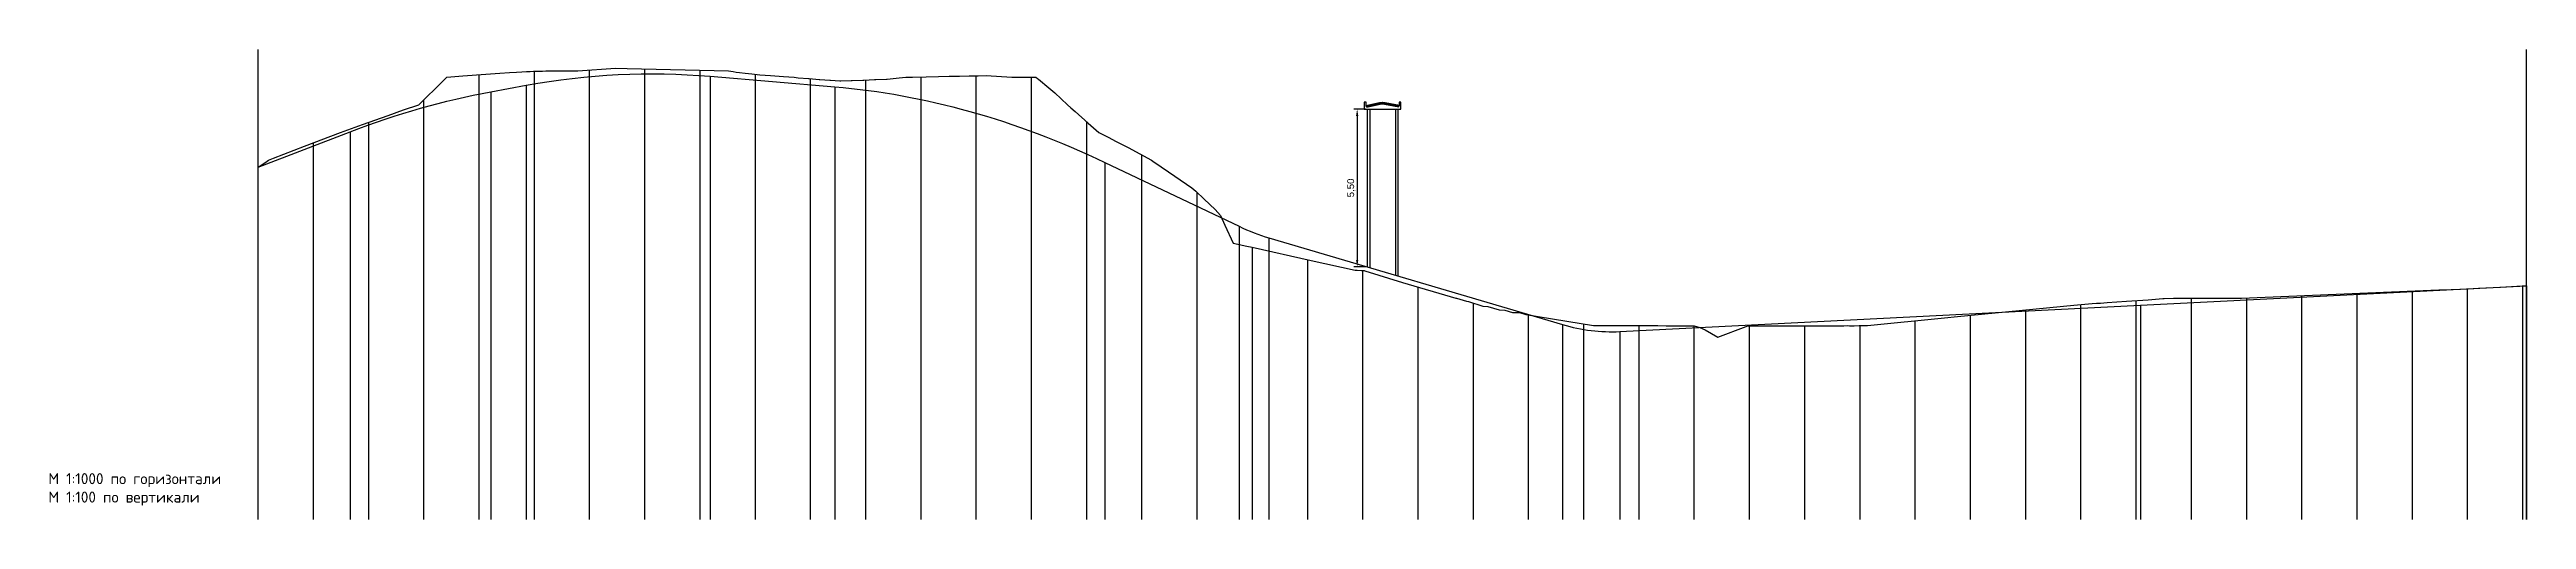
# Model space of a CAD drawing. Header units: metres. Extents: x 3746 to 7161, y 2134 to 3394.
# Drawn here: x 5381 to 6278, y 2837 to 3007 of the extents above; entities that cross this region are included whole.
import ezdxf

# ---------------------------------------------------------------- set-up
doc = ezdxf.new("R2010")
doc.units = ezdxf.units.M
for name, color, linetype in [('C-ROAD-PROF', 92, 'Continuous'), ('C-ROAD-PROF-GRID', 150, 'Continuous'), ('C-ROAD-PROF-LABEL', 7, 'Continuous'), ('C-ROAD-PROF-LINE', 1, 'Continuous')]:
    doc.layers.add(name, color=color, linetype=linetype)
doc.styles.get("Standard").update_dxf_attribs({"font": 'arial.ttf'})
doc.styles.add('СПДС', font='isocpeur.ttf')
doc.dimstyles.new('ISO-25', dxfattribs={"dimtxt": 2.5, "dimasz": 2.5, "dimexe": 1.25, "dimexo": 0.625, "dimtad": 1, "dimtxsty": 'Standard', "dimcen": 2.5, "dimadec": 0, "dimazin": 0, "dimtfac": 1, "dimtmove": 0, "dimatfit": 3, "dimfxl": 1, "dimarcsym": 0})

msp = doc.modelspace()

# ---------------------------------------------------------------- texts
at = {"layer": 'C-ROAD-PROF-LABEL', "color": 7, "linetype": 'Continuous', "lineweight": -3, "insert": (5380.43, 2841.686), "char_height": 4, "attachment_point": 7, "style": 'СПДС'}
msp.add_mtext('M 1:1000 по горизонтали\\PM 1:100 по вертикали', dxfattribs=at)

# ---------------------------------------------------------------- blocks, each defined once
blk = doc.blocks.new('*D6')
at = {"color": 0, "lineweight": -2, "transparency": 16777216}
for p, q in [((5857.39, 2985.18), (5853.1, 2985.18)), ((5854.35, 2982.68), (5854.35, 2930.57)), ((5857.39, 2928.07), (5853.1, 2928.07))]:
    blk.add_line(p, q, dxfattribs=at)
at = {"color": 0, "transparency": 16777216}
for points in [[(5853.93, 2982.68), (5854.76, 2982.68), (5854.35, 2985.18)], [(5853.93, 2930.57), (5854.76, 2930.57), (5854.35, 2928.07)]]:
    blk.add_solid(points, dxfattribs=at)
at = {"layer": 'Defpoints', "color": 0, "transparency": 16777216}
for p in [(5858.01, 2985.18), (5854.35, 2928.07), (5858.01, 2928.07)]:
    blk.add_point(p, dxfattribs=at)
at = {"color": 0, "transparency": 16777216, "insert": (5852.22, 2956.62), "char_height": 2.5, "attachment_point": 5, "rotation": 90}
blk.add_mtext('5,50', dxfattribs=at)

# ---------------------------------------------------------------- dimensions: what is measured, and where the dimension line sits
dim = msp.add_linear_dim(base=(5854.346, 2928.065), p1=(5858.013, 2985.184), p2=(5858.013, 2928.065), angle=90, text='5,50', dimstyle='ISO-25')
dim.commit()
dim.dimension.update_dxf_attribs({"geometry": '*D6', "text_midpoint": (5852.219, 2956.625)})

# ---------------------------------------------------------------- linework, layer by layer
at = {"color": 5, "lineweight": 30}
for points in [[(5857.558, 2986.123), (5857.558, 2987.623), (5856.937, 2987.623), (5856.937, 2985.184), (5870.169, 2985.184), (5870.169, 2985.184), (5870.169, 2987.664), (5869.58, 2987.665), (5869.58, 2986.164)], [(5858.013, 2985.184), (5858.013, 2927.986)], [(5859.013, 2927.69), (5859.013, 2985.2)], [(5868.188, 2985.184), (5868.188, 2924.982)], [(5869.188, 2924.686), (5869.188, 2985.2)]]:
    msp.add_lwpolyline(points, dxfattribs=at)
at = {"layer": 'C-ROAD-PROF', "color": 92, "linetype": 'Continuous', "lineweight": -3}
msp.add_line((5456.43, 2836.686), (5456.43, 3006.686), dxfattribs=at)
at = {"layer": 'C-ROAD-PROF', "color": 7, "linetype": 'Continuous', "lineweight": -3, "ltscale": 2, "flags": 128}
msp.add_lwpolyline([(5456.43, 2964.09), (5458.837, 2965.742), (5459.625, 2966.282), (5460.196, 2966.686), (5461.952, 2967.365), (5473.215, 2971.695), (5486.198, 2976.686), (5494.171, 2979.634), (5503.523, 2982.872), (5509.019, 2984.832), (5514.566, 2986.686), (5517.645, 2989.695), (5520.417, 2992.387), (5524.697, 2996.686), (5530.456, 2997.14), (5538.855, 2997.761), (5543.96, 2998.139), (5547.393, 2998.367), (5549.945, 2998.536), (5551.906, 2998.646), (5553.523, 2998.737), (5554.864, 2998.795), (5556.05, 2998.847), (5557.114, 2998.878), (5558.101, 2998.907), (5559.381, 2998.922), (5560.611, 2998.937), (5561.793, 2998.952), (5562.742, 2998.952), (5563.692, 2998.952), (5564.642, 2998.951), (5565.593, 2998.951), (5566.576, 2998.949), (5567.565, 2998.947), (5568.558, 2998.945), (5569.558, 2998.943), (5570.433, 2998.949), (5571.295, 2998.954), (5572.145, 2998.96), (5585.758, 3000.015), (5589.982, 2999.893), (5626.714, 2998.964), (5627.515, 2998.846), (5628.434, 2998.71), (5629.5, 2998.552), (5630.751, 2998.367), (5632.719, 2998.147), (5635.099, 2997.88), (5638.039, 2997.55), (5641.94, 2997.28), (5646.578, 2996.959), (5650.509, 2996.686), (5651.898, 2996.445), (5655.646, 2996.188), (5655.777, 2996.176), (5655.917, 2996.164), (5659.592, 2995.91), (5659.809, 2995.895), (5663.351, 2995.65), (5663.646, 2995.634), (5667.063, 2995.398), (5667.435, 2995.382), (5671.16, 2995.525), (5671.501, 2995.514), (5675.302, 2995.663), (5675.607, 2995.655), (5675.762, 2995.652), (5679.62, 2995.808), (5679.753, 2995.806), (5679.888, 2995.804), (5680.023, 2995.803), (5683.942, 2995.965), (5684.053, 2995.964), (5684.164, 2995.964), (5688.465, 2996.424), (5688.546, 2996.424), (5690.922, 2996.686), (5693.351, 2996.741), (5698.231, 2996.852), (5702.757, 2996.955), (5706.666, 2997.034), (5710.355, 2997.109), (5713.843, 2997.179), (5717.145, 2997.246), (5720.019, 2997.26), (5729.323, 2996.686), (5730.975, 2996.686), (5732.96, 2996.686), (5733.537, 2996.686), (5734.261, 2996.686), (5737.569, 2996.686), (5737.797, 2996.686), (5737.942, 2996.686), (5738.616, 2996.165), (5738.9, 2995.93), (5742.74, 2992.897), (5744.843, 2991.001), (5749.476, 2986.686), (5750.705, 2985.595), (5752.261, 2984.241), (5756.991, 2980.041), (5760.862, 2976.686), (5764.421, 2974.888), (5766.889, 2973.576), (5771.4, 2971.231), (5779.892, 2966.686), (5780.416, 2966.316), (5780.538, 2966.233), (5781.073, 2965.867), (5788.264, 2960.889), (5794.518, 2956.686), (5795.907, 2955.492), (5798.924, 2952.535), (5802.903, 2948.788), (5804.892, 2946.686), (5806.488, 2943.154), (5809.445, 2936.686), (5814.437, 2935.552), (5816.328, 2935.174), (5837.741, 2930.422), (5853.589, 2926.906), (5854.297, 2926.872), (5855.885, 2926.773), (5856.456, 2926.721), (5856.693, 2926.713), (5856.93, 2926.693), (5857.15, 2926.686), (5870.796, 2922.441), (5890.042, 2916.726), (5890.371, 2916.686), (5893.937, 2915.636), (5894.632, 2915.544), (5899.843, 2913.884), (5901.683, 2913.671), (5905.818, 2912.498), (5907.874, 2912.436), (5910.616, 2911.584), (5913.116, 2911.518), (5915.425, 2910.888), (5939.88, 2906.81), (5940.69, 2906.809), (5943.564, 2906.81), (5944.394, 2906.804), (5945.245, 2906.802), (5947.094, 2906.801), (5949.716, 2906.801), (5950.679, 2906.795), (5952.644, 2906.795), (5957.644, 2906.802), (5961.21, 2906.81), (5962.742, 2906.814), (5963.246, 2906.815), (5966.245, 2906.778), (5968.078, 2906.767), (5969.162, 2906.758), (5972.634, 2906.723), (5974.669, 2906.699), (5976.108, 2906.687), (5976.338, 2906.686), (5978.439, 2906.176), (5979.536, 2905.699), (5980.369, 2905.336), (5984.915, 2902.686), (5995.164, 2906.491), (5995.752, 2906.686), (5998.983, 2906.692), (5999.225, 2906.693), (5999.558, 2906.694), (6003.941, 2906.704), (6004.657, 2906.706), (6007.954, 2906.714), (6009.026, 2906.716), (6010.153, 2906.721), (6012.727, 2906.727), (6014.298, 2906.733), (6016.42, 2906.738), (6017.843, 2906.741), (6019.742, 2906.749), (6021.192, 2906.752), (6023.206, 2906.761), (6024.083, 2906.763), (6026.161, 2906.772), (6026.603, 2906.774), (6028.328, 2906.775), (6030.42, 2906.785), (6030.598, 2906.786), (6031.844, 2906.792), (6032.601, 2906.791), (6034.304, 2906.789), (6036.104, 2906.797), (6036.256, 2906.797), (6037.939, 2906.795), (6039.081, 2906.793), (6067.025, 2909.59), (6071.745, 2910.057), (6113.891, 2914.228), (6120.455, 2914.764), (6122.054, 2914.877), (6123.474, 2914.978), (6124.745, 2915.069), (6125.887, 2915.15), (6132.92, 2915.61), (6140.761, 2916.122), (6146.114, 2916.672), (6146.262, 2916.672), (6146.421, 2916.672), (6146.593, 2916.672), (6149.937, 2916.682), (6149.981, 2916.683), (6150.03, 2916.683), (6151.245, 2916.686), (6153.082, 2916.686), (6153.174, 2916.686), (6155.899, 2916.686), (6156.109, 2916.686), (6156.33, 2916.686), (6158.722, 2916.686), (6159.047, 2916.686), (6159.37, 2916.686), (6161.99, 2916.686), (6162.393, 2916.686), (6162.872, 2916.686), (6165.156, 2916.686), (6167.314, 2916.686), (6167.945, 2916.686), (6170.092, 2916.686), (6170.753, 2916.686), (6171.351, 2916.686), (6173.946, 2916.686), (6174.609, 2916.686), (6246.043, 2919.744), (6250.471, 2919.893), (6253.855, 2920.024), (6256.619, 2920.13), (6258.659, 2920.227), (6260.357, 2920.307), (6268.284, 2920.749), (6276.199, 2921.186), (6277.742, 2921.186)], dxfattribs=at)
at = {"layer": 'C-ROAD-PROF', "color": 5, "linetype": 'Continuous', "lineweight": 100, "ltscale": 2, "flags": 128}
msp.add_lwpolyline([(5857.558, 2986.123), (5862.579, 2987.142), (5863.571, 2987.343), (5864.364, 2987.188), (5869.58, 2986.164)], dxfattribs=at)
at = {"layer": 'C-ROAD-PROF-GRID', "color": 150, "linetype": 'Continuous', "lineweight": -3}
for p, q in [((5536.43, 2836.686), (5536.43, 2997.582)), ((5556.43, 2836.686), (5556.43, 2998.858)), ((5576.43, 2836.686), (5576.43, 2999.292)), ((5596.43, 2836.686), (5596.43, 2999.73)), ((5616.43, 2836.686), (5616.43, 2999.224)), ((5636.43, 2836.686), (5636.43, 2997.731)), ((5656.43, 2836.686), (5656.43, 2996.128)), ((5676.43, 2836.686), (5676.43, 2995.679)), ((5696.43, 2836.686), (5696.43, 2996.811)), ((5716.43, 2836.686), (5716.43, 2997.232)), ((5736.43, 2836.686), (5736.43, 2996.686)), ((5516.43, 2836.686), (5516.43, 2988.508)), ((5496.43, 2836.686), (5496.43, 2980.416)), ((5756.43, 2836.686), (5756.43, 2980.539)), ((5476.43, 2836.686), (5476.43, 2972.931)), ((5456.43, 2836.686), (5456.43, 2964.09)), ((5776.43, 2836.686), (5776.43, 2968.539)), ((5796.43, 2836.686), (5796.43, 2954.979)), ((5816.43, 2836.686), (5816.43, 2935.152)), ((5836.43, 2836.686), (5836.43, 2930.713)), ((5856.43, 2836.686), (5856.43, 2926.724)), ((5876.43, 2836.686), (5876.43, 2920.768)), ((5896.43, 2836.686), (5896.43, 2914.971)), ((6136.43, 2836.686), (6136.43, 2915.839)), ((6156.43, 2836.686), (6156.43, 2916.686)), ((6176.43, 2836.686), (6176.43, 2916.764)), ((6196.43, 2836.686), (6196.43, 2917.62)), ((6216.43, 2836.686), (6216.43, 2918.476)), ((6236.43, 2836.686), (6236.43, 2919.333)), ((6256.43, 2836.686), (6256.43, 2920.123)), ((6276.43, 2836.686), (6276.43, 2921.186)), ((6277.742, 2836.686), (6277.742, 2921.186)), ((5916.43, 2836.686), (5916.43, 2910.72)), ((5936.43, 2836.686), (5936.43, 2907.386)), ((5956.43, 2836.686), (5956.43, 2906.8)), ((5976.43, 2836.686), (5976.43, 2906.664)), ((5996.43, 2836.686), (5996.43, 2906.687)), ((6016.43, 2836.686), (6016.43, 2906.738)), ((6036.43, 2836.686), (6036.43, 2906.797)), ((6056.43, 2836.686), (6056.43, 2908.529)), ((6076.43, 2836.686), (6076.43, 2910.52)), ((6096.43, 2836.686), (6096.43, 2912.5)), ((6116.43, 2836.686), (6116.43, 2914.435))]:
    msp.add_line(p, q, dxfattribs=at)
at = {"layer": 'C-ROAD-PROF-LABEL', "color": 7, "linetype": 'Continuous', "lineweight": -3}
msp.add_line((6277.742, 2836.686), (6277.742, 3006.686), dxfattribs=at)
at = {"layer": 'C-ROAD-PROF-LABEL', "color": 1, "linetype": 'Continuous', "lineweight": -3}
for p, q in [((5620.111, 2997.028), (5620.111, 2836.686)), ((5540.659, 2991.424), (5540.659, 2836.686)), ((5553.469, 2993.76), (5553.469, 2836.686)), ((5665.154, 2993.234), (5665.154, 2836.686)), ((5489.698, 2976.938), (5489.698, 2836.686)), ((5762.978, 2965.855), (5762.978, 2836.686)), ((5811.582, 2942.743), (5811.582, 2836.686)), ((5822.41, 2938.571), (5822.41, 2836.686)), ((6277.741, 2921.186), (6277.741, 2836.686)), ((5928.704, 2907.206), (5928.704, 2836.686)), ((6137.937, 2914.198), (6137.937, 2836.686)), ((5949.44, 2904.671), (5949.44, 2836.686))]:
    msp.add_line(p, q, dxfattribs=at)
at = {"layer": 'C-ROAD-PROF-LINE', "color": 1, "linetype": 'Continuous', "lineweight": 30, "ltscale": 2, "flags": 128}
for points in [[(5553.469, 2993.76), (5557.634, 2994.484), (5561.799, 2995.14), (5565.964, 2995.726), (5570.13, 2996.242), (5574.295, 2996.689), (5578.46, 2997.067), (5582.625, 2997.376), (5586.79, 2997.615), (5590.955, 2997.784), (5595.12, 2997.884), (5599.285, 2997.915), (5603.45, 2997.877), (5607.615, 2997.769), (5611.78, 2997.591), (5615.945, 2997.345), (5620.111, 2997.028)], [(5620.111, 2997.028), (5665.154, 2993.234)], [(5489.698, 2976.938), (5492.884, 2978.148), (5496.069, 2979.317), (5499.254, 2980.445), (5502.439, 2981.533), (5505.624, 2982.581), (5508.809, 2983.588), (5511.994, 2984.554), (5515.179, 2985.479), (5518.364, 2986.364), (5521.549, 2987.209), (5524.734, 2988.013), (5527.919, 2988.776), (5531.104, 2989.499), (5534.289, 2990.181), (5537.474, 2990.823), (5540.659, 2991.424)], [(5540.659, 2991.424), (5553.469, 2993.76)], [(5665.154, 2993.234), (5668.211, 2992.958), (5671.268, 2992.645), (5674.325, 2992.294), (5677.382, 2991.905), (5680.439, 2991.48), (5683.496, 2991.017), (5686.553, 2990.516), (5689.61, 2989.978), (5692.667, 2989.403), (5695.724, 2988.79), (5698.781, 2988.14), (5701.838, 2987.453), (5704.895, 2986.728), (5707.952, 2985.966), (5711.009, 2985.167), (5714.066, 2984.33), (5717.123, 2983.455), (5720.18, 2982.544), (5723.237, 2981.595), (5726.294, 2980.608), (5729.351, 2979.584), (5732.408, 2978.523), (5735.465, 2977.425), (5738.522, 2976.289), (5741.579, 2975.115), (5744.636, 2973.905), (5747.693, 2972.656), (5750.75, 2971.371), (5753.807, 2970.048), (5756.864, 2968.688), (5759.921, 2967.29), (5762.978, 2965.855)], [(5456.43, 2964.09), (5489.698, 2976.938)], [(5762.978, 2965.855), (5811.582, 2942.743)], [(5811.582, 2942.743), (5812.936, 2942.114), (5814.289, 2941.516), (5815.642, 2940.949), (5816.996, 2940.412), (5818.349, 2939.906), (5819.703, 2939.431), (5821.056, 2938.985), (5822.41, 2938.571)], [(5822.41, 2938.571), (5928.704, 2907.206)], [(5949.44, 2904.671), (6137.937, 2914.198), (6277.741, 2921.186)], [(5928.704, 2907.206), (5930, 2906.838), (5931.296, 2906.497), (5932.592, 2906.185), (5933.888, 2905.901), (5935.184, 2905.644), (5936.48, 2905.416), (5937.776, 2905.215), (5939.072, 2905.043), (5940.368, 2904.898), (5941.664, 2904.782), (5942.96, 2904.693), (5944.256, 2904.633), (5945.552, 2904.6), (5946.848, 2904.596), (5948.144, 2904.619), (5949.44, 2904.671)]]:
    msp.add_lwpolyline(points, dxfattribs=at)

msp.set_redraw_order([(e.dxf.handle, doc.entitydb.next_handle()) for e in msp.query("TEXT MTEXT ATTDEF DIMENSION ARC_DIMENSION")])  # texts and dimensions are drawn at this point

doc.saveas('drawing.dxf')
